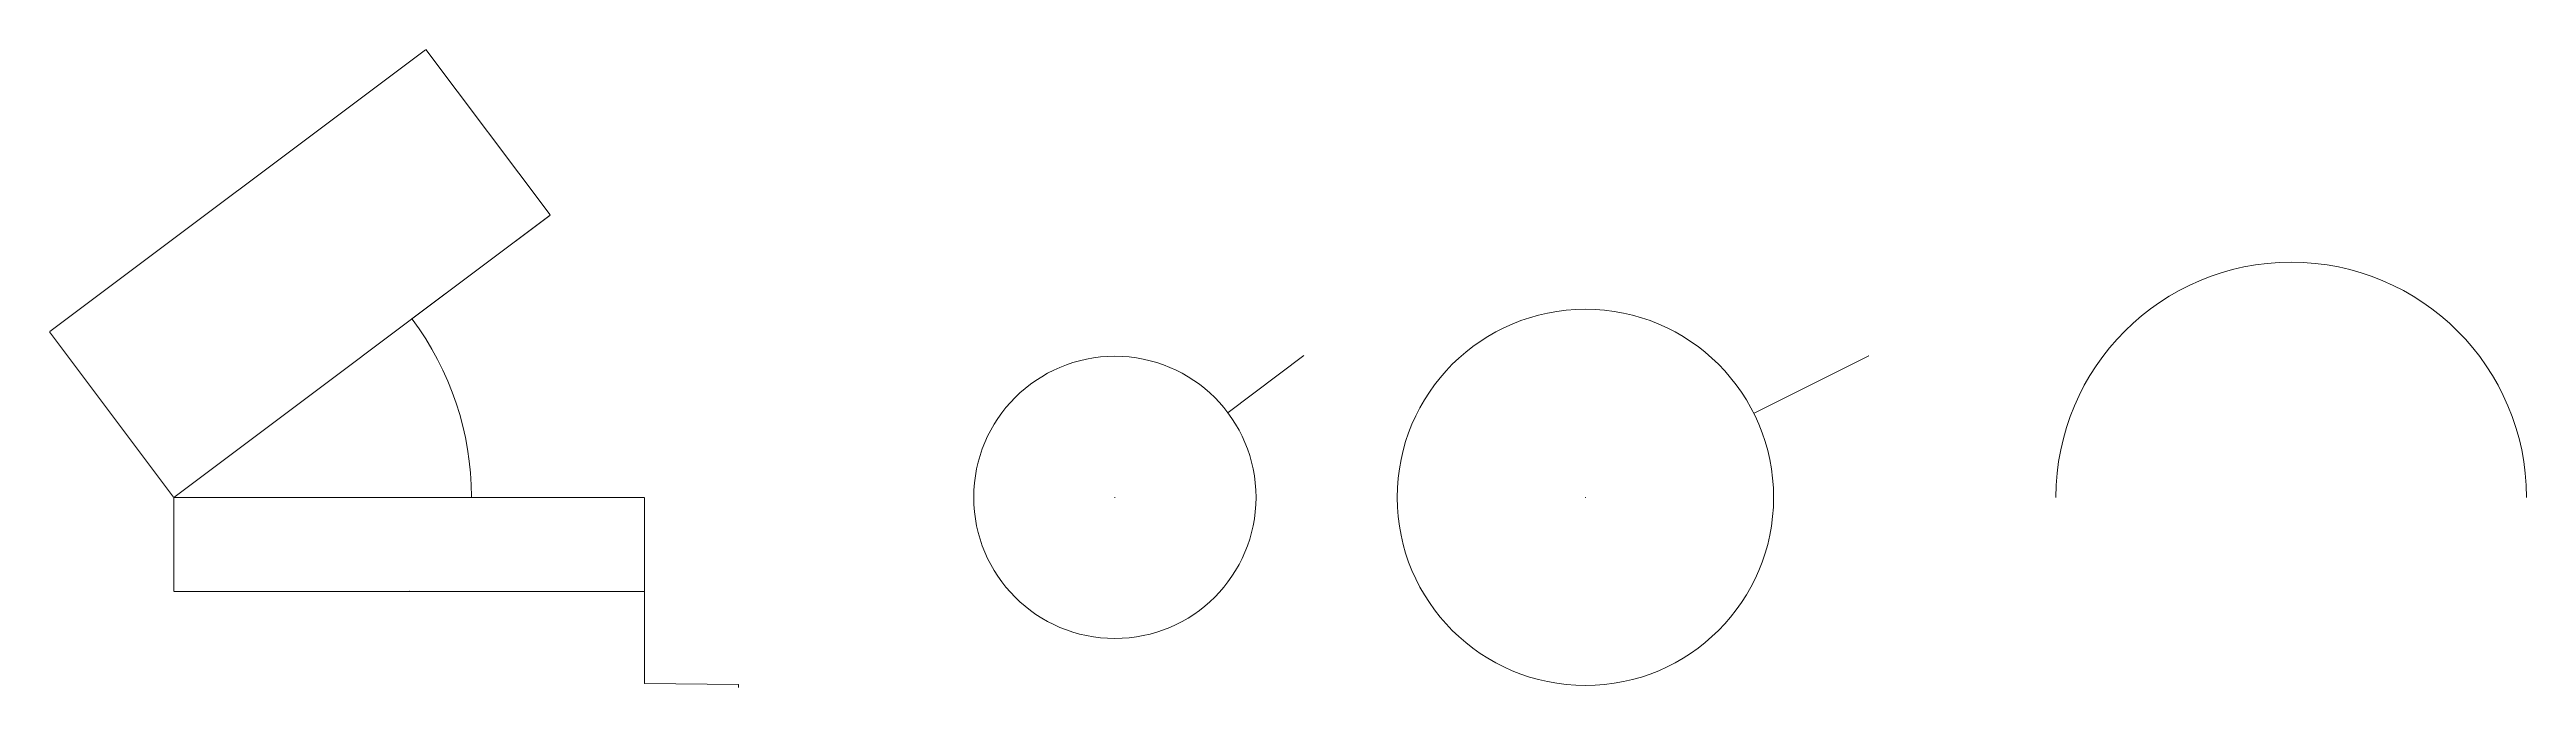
# Model space of a CAD drawing. Header units: inches. Extents: x -26 to 500, y -40 to 95.
import ezdxf

# ---------------------------------------------------------------- set-up
doc = ezdxf.new("R2010")
doc.units = ezdxf.units.IN
doc.header["$LTSCALE"] = 0.5
doc.header["$MEASUREMENT"] = 0
doc.layers.get('0').update_dxf_attribs({"linetype": 'CONTINUOUS', "lineweight": 20})
doc.layers.get('DEFPOINTS').update_dxf_attribs({"linetype": 'CONTINUOUS', "lineweight": 13})
doc.layers.add('44', color=7, linetype='CONTINUOUS', lineweight=20)
doc.styles.add('TIMES NEW ROMAN', font='times.ttf')
doc.dimstyles.new('ANNO', dxfattribs={"dimscale": 0, "dimtxt": 0.1, "dimasz": 0.1, "dimexe": 0.025, "dimexo": 0.075, "dimgap": 0.025, "dimtad": 1, "dimzin": 3, "dimdsep": 46, "dimtxsty": 'TIMES NEW ROMAN', "dimcen": 0.05, "dimclrd": 256, "dimclre": 256, "dimclrt": 256, "dimadec": 0, "dimazin": 0, "dimtfac": 1, "dimtofl": 0, "dimtmove": 0, "dimatfit": 3, "dimfxl": 1, "dimtfillclr": 256, "dimtolj": 1, "dimtzin": 0, "dimlwd": -1, "dimlwe": -1, "dimarcsym": 0})

# ---------------------------------------------------------------- blocks, each defined once
blk = doc.blocks.new('*D0')
at = {"layer": '44'}
for p, q in [((-26.32, 35.26), (53.52, 95.14)), ((79.96, 60.06), (53.59, 95.22)), ((-0.04, 0.06), (-26.41, 35.22))]:
    blk.add_line(p, q, dxfattribs=at)
for points in [[(53.51, 95.15), (53.53, 95.13), (53.6, 95.2)], [(-26.33, 35.27), (-26.31, 35.25), (-26.4, 35.2)]]:
    blk.add_solid(points, dxfattribs=at)
at = {"layer": 'DEFPOINTS', "color": 0}
for p in [(53.6, 95.2), (80, 60), (0, 0)]:
    blk.add_point(p, dxfattribs=at)
at = {"layer": '44', "insert": (13.55, 65.26), "char_height": 0.1, "attachment_point": 5, "rotation": 36.8699, "style": 'TIMES NEW ROMAN'}
blk.add_mtext('\\A1;100.00', dxfattribs=at)
blk = doc.blocks.new('*D1')
at = {"layer": '44'}
for p, q in [((0, -0.07), (0, -20.02)), ((100, -0.07), (100, -20.02)), ((0.1, -20), (99.9, -20))]:
    blk.add_line(p, q, dxfattribs=at)
for points in [[(0.1, -19.98), (0.1, -20.02), (0, -20)], [(99.9, -19.98), (99.9, -20.02), (100, -20)]]:
    blk.add_solid(points, dxfattribs=at)
at = {"layer": 'DEFPOINTS', "color": 0}
for p in [(0, 0), (100, 0), (100, -20)]:
    blk.add_point(p, dxfattribs=at)
at = {"layer": '44', "insert": (50, -19.92), "char_height": 0.1, "attachment_point": 5, "style": 'TIMES NEW ROMAN'}
blk.add_mtext('\\A1;100.00', dxfattribs=at)
blk = doc.blocks.new('*D2')
at = {"layer": '44'}
for p, q in [((79.94, 59.95), (50.58, 37.93)), ((99.92, 0), (63.22, 0))]:
    blk.add_line(p, q, dxfattribs=at)
blk.add_arc((0, 0), 63.25, 0.0906, 36.7793, dxfattribs=at)
for points in [[(50.64, 37.86), (50.67, 37.88), (50.6, 37.95)], [(63.26, 0.1), (63.23, 0.1), (63.25, 0)]]:
    blk.add_solid(points, dxfattribs=at)
at = {"layer": 'DEFPOINTS', "color": 0}
for p in [(80, 60), (61.8, 13.46), (0, 0), (100, 0)]:
    blk.add_point(p, dxfattribs=at)
at = {"layer": '44', "insert": (60.07, 20.02), "char_height": 0.1, "attachment_point": 5, "rotation": 288.4349, "style": 'TIMES NEW ROMAN'}
blk.add_mtext('\\A1;37°', dxfattribs=at)
blk = doc.blocks.new('*D3')
at = {"layer": '44'}
for p, q in [((240.19, 30.14), (224.08, 18.06)), ((199.95, 0), (200.05, 0)), ((200, -0.05), (200, 0.05))]:
    blk.add_line(p, q, dxfattribs=at)
blk.add_solid([(224.07, 18.07), (224.09, 18.05), (224, 18)], dxfattribs=at)
at = {"layer": 'DEFPOINTS', "color": 0}
for p in [(224, 18), (176, -18)]:
    blk.add_point(p, dxfattribs=at)
at = {"layer": '44', "insert": (239.95, 30.06), "char_height": 0.1, "attachment_point": 5, "rotation": 36.8699, "style": 'TIMES NEW ROMAN'}
blk.add_mtext('\\A1;∅60.00', dxfattribs=at)
blk = doc.blocks.new('*D4')
at = {"layer": '44', "transparency": 16777216}
for p, q in [((360.21, 30.11), (335.87, 17.93)), ((299.95, 0), (300.05, 0)), ((300, -0.05), (300, 0.05))]:
    blk.add_line(p, q, dxfattribs=at)
blk.add_solid([(335.86, 17.95), (335.87, 17.92), (335.78, 17.89)], dxfattribs=at)
at = {"layer": 'DEFPOINTS', "color": 0, "transparency": 16777216}
for p in [(335.78, 17.89), (300, 0)]:
    blk.add_point(p, dxfattribs=at)
at = {"layer": '44', "transparency": 16777216, "insert": (359.97, 30.07), "char_height": 0.1, "attachment_point": 5, "rotation": 26.5651, "style": 'TIMES NEW ROMAN'}
blk.add_mtext('\\A1;R40.00', dxfattribs=at)
blk = doc.blocks.new('*D5')
at = {"layer": '44', "transparency": 16777216}
for p, q in [((100, -0.07), (100, -39.6)), ((100, -39.6), (120, -39.8)), ((120, -39.8), (120, -40.41))]:
    blk.add_line(p, q, dxfattribs=at)
at = {"layer": 'DEFPOINTS', "color": 0, "transparency": 16777216}
for p in [(0, 0), (100, 0), (120, -40)]:
    blk.add_point(p, dxfattribs=at)
at = {"layer": '44', "transparency": 16777216, "insert": (119.92, -40.22), "char_height": 0.1, "attachment_point": 5, "rotation": 90, "style": 'TIMES NEW ROMAN'}
blk.add_mtext('\\A1;100.00', dxfattribs=at)

msp = doc.modelspace()

# ---------------------------------------------------------------- linework, layer by layer
for q in [(80, 60), (100, 0)]:
    msp.add_line((0, 0), q)
for centre, radius in [((300, 0), 40), ((200, 0), 30)]:
    msp.add_circle(centre, radius)
msp.add_arc((450, 0), 50, 0, 180)

# ---------------------------------------------------------------- dimensions: what is measured, and where the dimension line sits
at = {"layer": '44'}
dim = msp.add_aligned_dim(p1=(0, 0), p2=(80, 60), distance=44, dimstyle='ANNO', override={"dimpost": '\\X'}, dxfattribs=at)
dim.commit()
dim.dimension.update_dxf_attribs({"geometry": '*D0', "text_midpoint": (13.554, 65.261)})
dim = msp.add_angular_dim_3p(base=(61.796, 13.462), center=(0, 0), p1=(100, 0), p2=(80, 60), dimstyle='ANNO', override={"dimpost": '\\X'}, dxfattribs=at)
dim.commit()
dim.dimension.update_dxf_attribs({"geometry": '*D2', "text_midpoint": (60.072, 20.024)})
dim = msp.add_diameter_dim_2p(p1=(176, -18), p2=(224, 18), dimstyle='ANNO', override={"dimpost": '\\X'}, dxfattribs=at)
dim.commit()
dim.dimension.update_dxf_attribs({"geometry": '*D3', "text_midpoint": (240, 30), "dimtype": 131})
dim = msp.add_radius_dim(center=(300, 0), mpoint=(335.777, 17.889), dimstyle='ANNO', override={"dimpost": '\\X'}, dxfattribs=at)
dim.commit()
dim.dimension.update_dxf_attribs({"geometry": '*D4', "text_midpoint": (360, 30), "dimtype": 132})
dim = msp.add_linear_dim(base=(100, -20), p1=(0, 0), p2=(100, 0), dimstyle='ANNO', override={"dimpost": '\\X'}, dxfattribs=at)
dim.commit()
dim.dimension.update_dxf_attribs({"geometry": '*D1', "text_midpoint": (50, -19.924)})
dim = msp.add_ordinate_dim(feature_location=(100, 0), offset=(20, -40), dtype=1, origin=(0, 0), dimstyle='ANNO', override={"dimpost": '\\X'}, dxfattribs=at)
dim.commit()
dim.dimension.update_dxf_attribs({"geometry": '*D5', "text_midpoint": (119.924, -40.217)})

doc.saveas('drawing.dxf')
